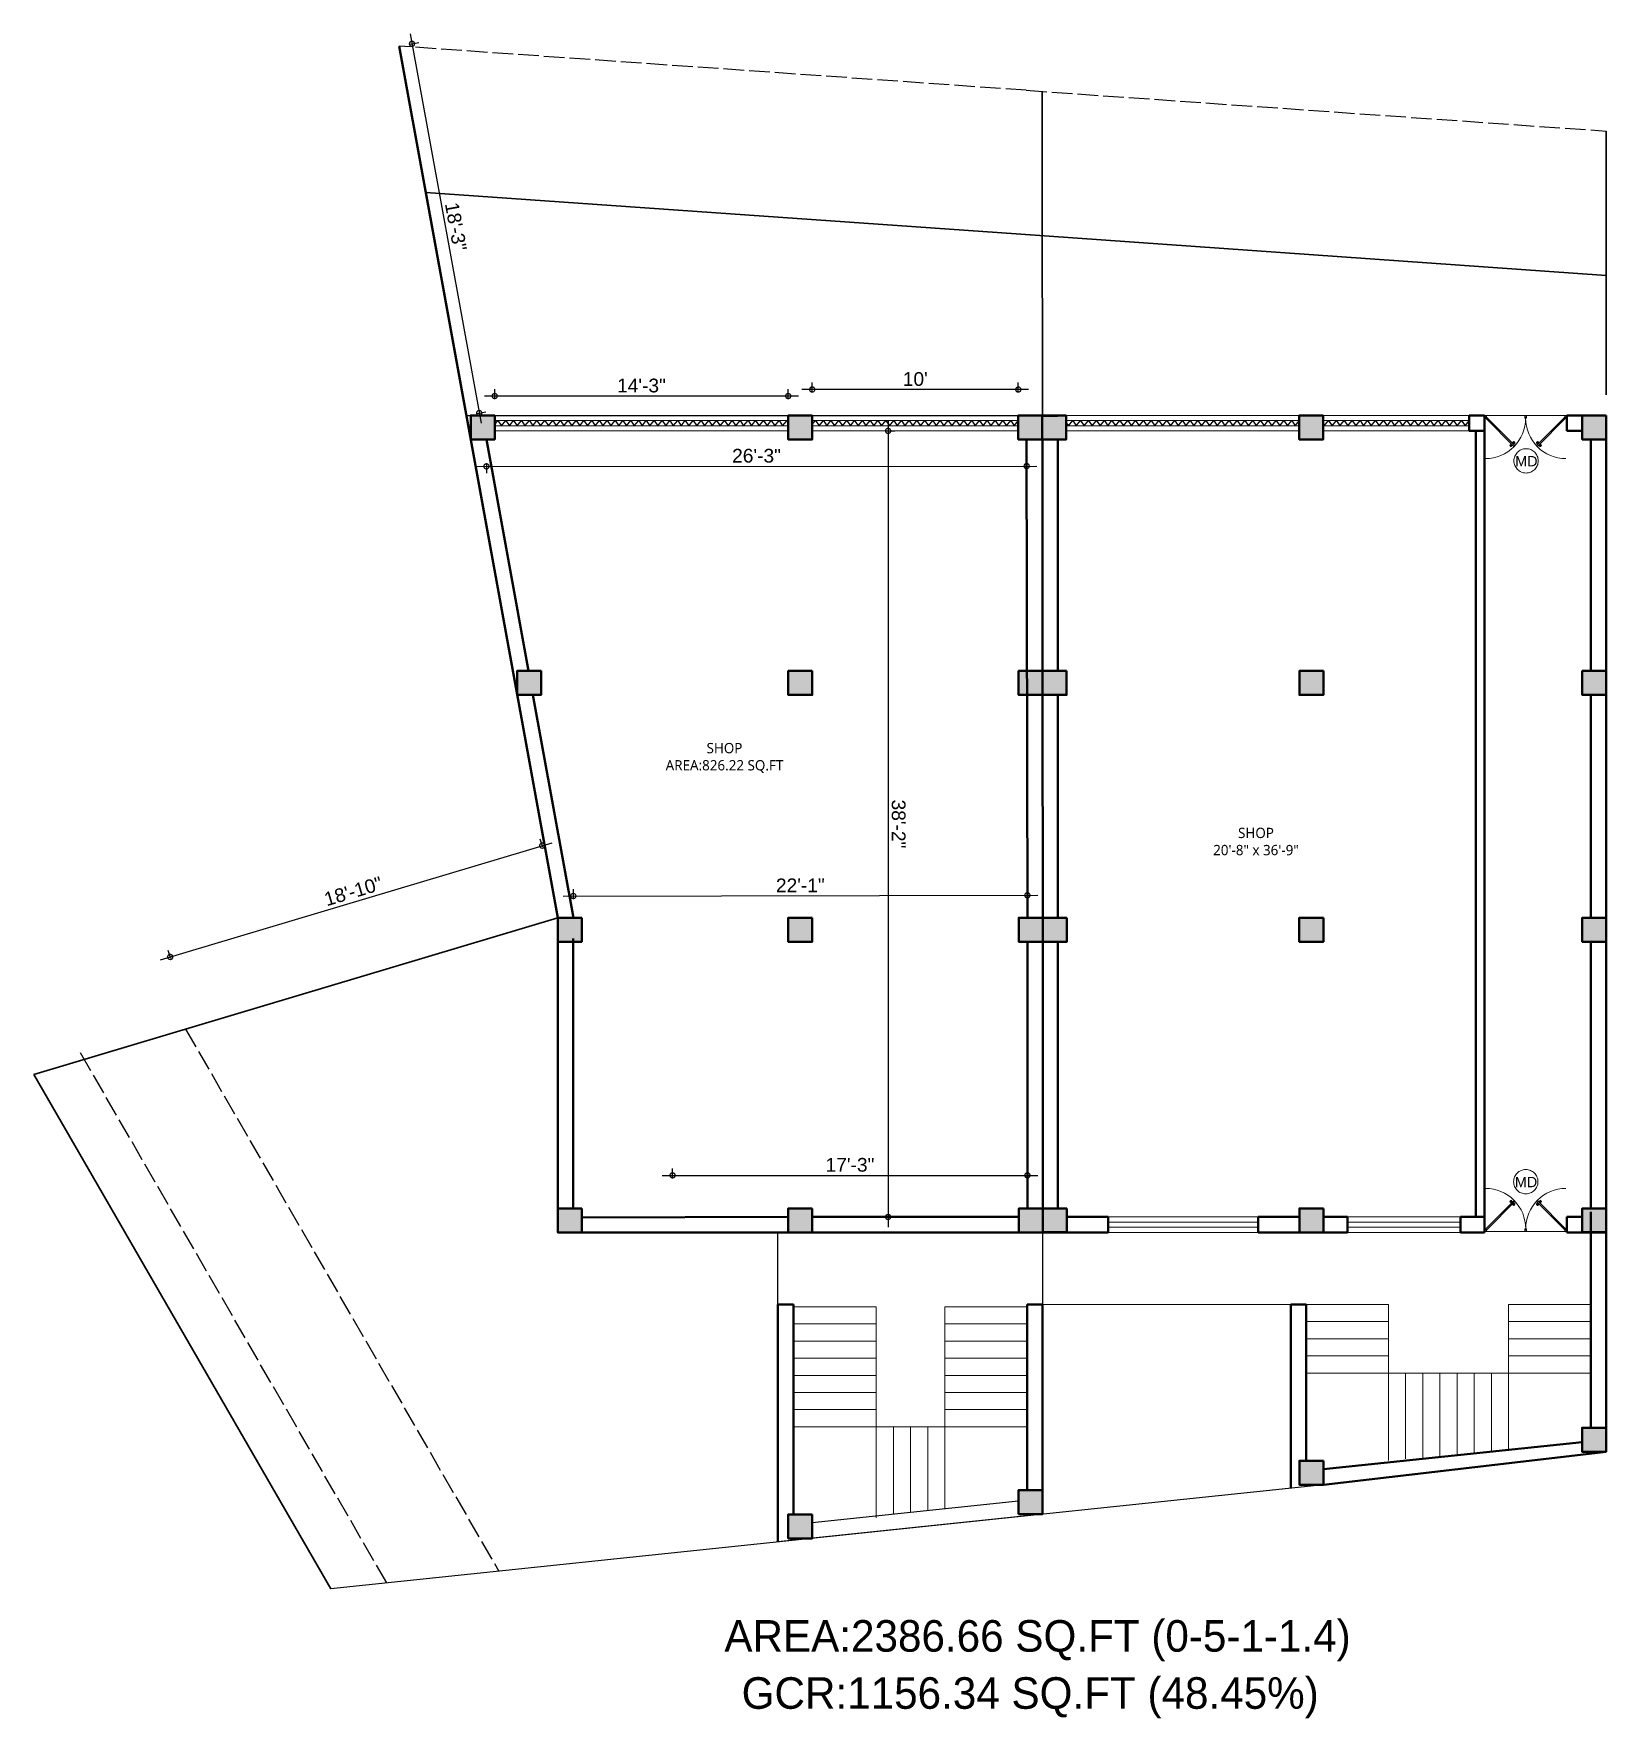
# Model space of a CAD drawing. Header units: inches. Extents: x -71 to 2682309, y -3332 to 801571.
# Drawn here: x 2647552 to 2648469, y 787378 to 788360 of the extents above; entities that cross this region are included whole.
import ezdxf

# ---------------------------------------------------------------- set-up
doc = ezdxf.new("R2010")
doc.units = ezdxf.units.IN
doc.header["$MEASUREMENT"] = 0
doc.header["$PDMODE"] = 99
for name, pattern in [('ACAD_ISO02W100', [15, 12, -3]), ('ACAD_ISO10W100', [18, 12, -3, 0, -3]), ('SOLID', [0])]:
    doc.linetypes.add(name, pattern=pattern)
for name, color, linetype, lineweight in [('CONC. OUTLINE RA', 150, 'Continuous', 40), ('DIM RA', 4, 'Continuous', 15), ('ele 4', 114, 'Continuous', 9), ('elev 2', 20, 'Continuous', 25), ('Hatch', 254, 'Continuous', 9), ('HATCH RA', 8, 'Continuous', 9), ('PUERTAS', 7, 'Continuous', 13), ('stair EA', 132, 'Continuous', 5), ('STAIR PLAN AND ELEV RA', 124, 'Continuous', 20), ('TEXT RA', 254, 'Continuous', 20), ('TEXTURE EA', 8, 'ACAD_ISO10W100', 9), ('wall EA', 24, 'Continuous', 40), ('WALL RA', 42, 'Continuous', 50), ('Win EA', 114, 'Continuous', 5)]:
    doc.layers.add(name, color=color, linetype=linetype, lineweight=lineweight)
for name, color, linetype in [('HACTH', 7, 'Continuous'), ('lettring', 7, 'Continuous'), ('S-DIM', 7, 'Continuous'), ('text EA', 7, 'Continuous')]:
    doc.layers.add(name, color=color, linetype=linetype)
doc.styles.add('DIM 8', font='arial.ttf', dxfattribs={"height": 8})
doc.styles.add('EAPL', font='arial.ttf', dxfattribs={"height": 8})
doc.styles.add('RA 50 new', font='GOTHIC.TTF', dxfattribs={"height": 100})
doc.styles.get("Standard").update_dxf_attribs({"font": 'arial.ttf'})
doc.dimstyles.new('Copy of DIM 8', dxfattribs={"dimtxt": 8, "dimasz": 1, "dimexe": 6, "dimexo": 18, "dimgap": 1.6875, "dimtad": 1, "dimdec": 0, "dimzin": 3, "dimdsep": 46, "dimlunit": 4, "dimtxsty": 'DIM 8', "dimblk": 'dot 2', "dimcen": 0.09375, "dimse1": 1, "dimse2": 1, "dimclrd": 1, "dimclre": 1, "dimclrt": 256, "dimadec": 0, "dimazin": 0, "dimtfac": 0.75, "dimtdec": 0, "dimtix": 1, "dimtmove": 1, "dimatfit": 3, "dimldrblk": 'DOT', "dimfxl": 1, "dimtolj": 1, "dimtzin": 0, "dimlwd": 9, "dimlwe": 9, "dimarcsym": 0})
doc.dimstyles.new('EA Copy of 1-8', dxfattribs={"dimtxt": 8, "dimasz": 6, "dimexe": 4, "dimexo": 6, "dimgap": 2, "dimtad": 1, "dimdec": 0, "dimzin": 0, "dimdsep": 46, "dimlunit": 3, "dimtxsty": 'EAPL', "dimblk": 'DOTSMALL', "dimcen": -0.09, "dimdle": 6, "dimclrd": 256, "dimclre": 256, "dimclrt": 256, "dimadec": 0, "dimazin": 0, "dimtfac": 8, "dimtdec": 0, "dimtix": 1, "dimtmove": 0, "dimatfit": 3, "dimldrblk": 'OPEN30', "dimfxl": 1, "dimfxlon": 1, "dimtolj": 1, "dimtzin": 0, "dimlwd": -1, "dimlwe": -1, "dimarcsym": 0})

msp = doc.modelspace()

# ---------------------------------------------------------------- texts
at = {"layer": 'text EA', "char_height": 6, "attachment_point": 2}
for s, insert, width in [('MD', (2648422.58, 788114.01), 11.1695), ('{\\fTrebuchet MS|b0|i0|c0|p34;SHOP\\PAREA:826.22 SQ.FT}', (2647954.9, 787946.67), 87.9157), ('{\\fTrebuchet MS|b0|i0|c0|p34;SHOP\\P20\'-8" x 36\'-9"}', (2648264.87, 787897.21), 87.9157), ('MD', (2648422.39, 787693.59), 11.1695)]:
    msp.add_mtext(s, dxfattribs=dict(at, insert=insert, width=width))
at = {"layer": 'TEXT RA', "char_height": 18.4098, "attachment_point": 1, "style": 'RA 50 new'}
for s, width, insert in [('AREA:2386.66 SQ.FT (0-5-1-1.4)', 372.5031, (2647954.82, 787435.1)), ('GCR:1156.34 SQ.FT (48.45%)', 347.7777, (2647964.9, 787401.78))]:
    msp.add_mtext_dynamic_manual_height_columns(s, width=width, gutter_width=0.523, heights=[0], dxfattribs=dict(at, insert=insert))

# ---------------------------------------------------------------- blocks, each defined once
blk = doc.blocks.new('COLUMN')
at = {"layer": 'HACTH', "lineweight": 30, "transparency": 33554541}
h = blk.add_hatch(color=256, dxfattribs=at)
h.dxf.hatch_style = 1
h.paths.add_polyline_path([(2659104.19, 784576.38), (2659090.19, 784576.38), (2659090.19, 784562.38), (2659104.19, 784562.38)])
at = {"layer": 'CONC. OUTLINE RA'}
blk.add_lwpolyline([(2659090.19, 784576.38), (2659104.19, 784576.38), (2659104.19, 784562.38), (2659090.19, 784562.38)], close=True, dxfattribs=at)
blk = doc.blocks.new('3ft')
at = {"layer": 'PUERTAS', "color": 6}
for p, q in [((1, 2.5), (25.2, 26.7)), ((26, 25.9), (1.8, 1.6)), ((26, 25.9), (25.2, 26.7)), ((0, 2.4), (0, 0)), ((0.7, 2.4), (0, 2.4)), ((1.6, 0), (0, 0)), ((0.7, 1.5), (0.7, 2.4)), ((0.8, 1.5), (0.7, 1.5)), ((0.8, 1.5), (0.8, 2.4)), ((0.8, 1.2), (0.8, 1.5)), ((1.6, 1.2), (0.8, 1.2)), ((1.6, 1.8), (0.9, 2.5)), ((1.6, 1.9), (1, 2.5)), ((1.6, 1.9), (1.6, 1.8)), ((1.8, 1.6), (1.6, 1.8)), ((1.6, 0), (1.6, 1.2)), ((34.4, 0), (34.4, 1.2)), ((34.4, 1.2), (35.2, 1.2)), ((34.4, 0), (36, 0)), ((35.2, 1.2), (35.2, 2.4)), ((35.2, 2.4), (36, 2.4)), ((36, 0), (36, 2.4))]:
    blk.add_line(p, q, dxfattribs=at)
at = {"layer": 'PUERTAS', "color": 8}
for p, q in [((22.6, 24.9), (21.6, 25.7)), ((22.6, 25), (21.7, 25.7)), ((22.7, 25.1), (21.8, 25.9)), ((22.1, 26.3), (22, 26.1)), ((22.9, 25.2), (22, 26.1)), ((22.1, 26.3), (22.3, 26.4)), ((22.3, 26.4), (22.3, 26.4)), ((23.2, 25.5), (22.3, 26.4)), ((23.3, 25.7), (22.5, 26.6)), ((23.5, 25.8), (22.7, 26.8)), ((23.4, 25.8), (22.7, 26.7)), ((22.7, 24.3), (23, 24.8)), ((23, 25), (22.8, 25.1)), ((23, 25), (22.9, 25.2)), ((23, 25), (22.9, 25.1)), ((22.9, 24.5), (23.1, 24.9)), ((23.1, 25.1), (23, 25.2)), ((23.1, 24.8), (23.2, 25)), ((23.3, 25.3), (23.2, 25.4)), ((23.4, 25.4), (23.3, 25.6)), ((23.4, 25.4), (23.3, 25.5)), ((23.4, 25.4), (23.3, 25.5)), ((23.3, 24.9), (23.3, 25.1)), ((23.5, 25.1), (23.3, 25.1)), ((23.6, 25.3), (23.4, 25.2)), ((23.9, 25.5), (23.5, 25.3)), ((24.1, 25.7), (23.6, 25.4)), ((23.6, 23.4), (24.1, 23.7)), ((23.8, 23.6), (24.2, 23.8)), ((24.1, 23.8), (24.3, 23.9)), ((24.2, 24), (24.4, 24)), ((24.2, 23.3), (25, 22.3)), ((24.3, 23.7), (24.4, 23.6)), ((24.3, 23.7), (24.5, 23.6)), ((24.3, 23.6), (24.4, 23.5)), ((24.3, 23.3), (25.1, 22.4)), ((24.4, 24.2), (24.4, 24)), ((24.4, 23.8), (24.5, 23.7)), ((24.4, 23.4), (25.2, 22.5)), ((24.6, 24.3), (24.5, 24.1)), ((24.5, 23.6), (25.4, 22.7)), ((24.8, 24.6), (24.6, 24.2)), ((24.6, 24), (24.7, 23.9)), ((25, 24.8), (24.7, 24.3)), ((24.7, 24.1), (24.8, 23.9)), ((24.7, 24.1), (24.8, 24)), ((24.8, 24.1), (24.9, 24)), ((24.8, 23.8), (25.7, 23)), ((25, 24), (25.9, 23.2)), ((25.1, 24.2), (26.1, 23.4)), ((25.1, 24.1), (26, 23.3)), ((25.6, 22.8), (25.4, 22.7)), ((25.6, 22.8), (25.7, 23)), ((25.7, 23), (25.7, 23)), ((0, 0), (36, 0))]:
    blk.add_line(p, q, dxfattribs=at)
at = {"layer": 'PUERTAS', "color": 1}
for p, q in [((21.7, 25.8), (22.1, 26.3)), ((21.7, 25.7), (22.2, 26.2)), ((21.7, 25.8), (21.7, 25.8)), ((22.5, 25), (21.7, 25.6)), ((22.6, 26.7), (22.1, 26.3)), ((22.7, 26.7), (22.2, 26.2)), ((22.6, 26.7), (22.6, 26.7)), ((22.6, 25), (23, 25.4)), ((22.6, 24.3), (22.9, 24.7)), ((22.6, 24.1), (22.6, 24.1)), ((22.7, 25.1), (22.7, 25.1)), ((23.4, 25.9), (22.8, 26.7)), ((22.8, 25.1), (23.1, 25.3)), ((22.9, 25), (22.8, 25.1)), ((22.9, 24.9), (23.2, 25.2)), ((22.9, 24.8), (22.9, 24.8)), ((22.9, 24.7), (22.9, 24.7)), ((23.4, 25.8), (23, 25.4)), ((23.3, 25.6), (23.1, 25.3)), ((23.5, 25.5), (23.2, 25.2)), ((23.3, 25.7), (23.3, 25.7)), ((23.4, 25.5), (23.3, 25.6)), ((23.4, 23.3), (23.4, 23.3)), ((23.6, 25.5), (23.6, 25.5)), ((23.6, 23.3), (24, 23.6)), ((24.1, 25.8), (23.7, 25.5)), ((23.7, 25.5), (23.7, 25.5)), ((24, 23.6), (24, 23.6)), ((24.1, 23.6), (24.1, 23.6)), ((24.3, 25.8), (24.3, 25.8)), ((24.3, 23.6), (24.5, 23.9)), ((24.3, 23.3), (24.7, 23.7)), ((24.3, 23.6), (24.4, 23.5)), ((24.3, 23.2), (24.9, 22.4)), ((24.4, 23.5), (24.6, 23.8)), ((24.4, 23.4), (24.4, 23.4)), ((24.8, 24.1), (24.5, 23.9)), ((24.9, 24), (24.6, 23.8)), ((25.1, 24.1), (24.7, 23.7)), ((25.1, 24.8), (24.8, 24.4)), ((24.8, 24.4), (24.8, 24.4)), ((24.8, 24.3), (24.8, 24.3)), ((24.8, 24.1), (24.9, 24)), ((25, 24), (25, 24)), ((25, 22.4), (25.5, 22.9)), ((25.1, 25), (25.1, 25)), ((25.1, 22.4), (25.6, 22.8)), ((25.1, 22.4), (25.1, 22.4)), ((25.2, 24.1), (26, 23.5)), ((26, 23.4), (25.5, 22.9)), ((26, 23.3), (25.6, 22.8)), ((26, 23.3), (26, 23.3))]:
    blk.add_line(p, q, dxfattribs=at)
at = {"layer": 'PUERTAS', "color": 2}
for p, q in [((22, 26.1), (22, 26.1)), ((25.4, 22.7), (25.4, 22.7))]:
    blk.add_line(p, q, dxfattribs=at)
at = {"layer": 'PUERTAS', "color": 6}
for radius in [0.155, 0.0752]:
    blk.add_circle((0.8, 2.6), radius, dxfattribs=at)
blk.add_arc((0.8, 2.6), 34.4, 359.7285, 90.0333, dxfattribs=at)
at = {"layer": 'PUERTAS', "color": 1}
for centre, start, end in [((22.5, 25), 231.0764, 315), ((22.7, 24.2), 135, 225), ((22.7, 26.7), 38.9236, 135), ((22.8, 25.1), 225, 315), ((23, 24.9), 135, 219.7428), ((22.9, 24.8), 315, 39.7428), ((23.3, 25.6), 315, 45), ((23.4, 25.9), 315, 38.9236), ((23.5, 23.4), 225, 315), ((23.5, 25.4), 50.2572, 135), ((23.6, 25.5), 230.2572, 315), ((24.1, 23.6), 50.2572, 135), ((24.2, 25.7), 45, 135), ((24.2, 23.7), 230.2572, 315), ((24.3, 23.2), 135, 218.9236), ((24.4, 23.5), 135, 225), ((24.8, 24.3), 135, 219.7428), ((24.7, 24.2), 315, 39.7428), ((24.9, 24), 45, 135), ((25, 22.4), 218.9236, 315), ((25, 24.9), 315, 45), ((25.2, 24.1), 51.0764, 135), ((26, 23.4), 315, 51.0764)]:
    blk.add_arc(centre, 0.08, start, end, dxfattribs=at)
blk = doc.blocks.new('*U327')
at = {"color": 3, "xscale": -1}
blk.add_blockref('3ft', (42, 0), dxfattribs=at)
blk = doc.blocks.new('_DotSmall')
at = {"color": 0, "linetype": 'ByBlock', "const_width": 0.5}
blk.add_lwpolyline([(-0.0625, 0, 1), (0.0625, 0, 1)], format="xyb", close=True, dxfattribs=at)
blk = doc.blocks.new('*D445')
at = {"layer": 'Defpoints', "color": 0, "transparency": 16777216}
for p in [(2647848.62, 787886.79), (2647857.62, 787856.71), (2647640.62, 787791.78)]:
    blk.add_point(p, dxfattribs=at)
at = {"layer": 'lettring', "transparency": 16777216}
for p, q in [((2647848.9, 787885.83), (2647847.47, 787890.62)), ((2647625.87, 787820.14), (2647854.36, 787888.51)), ((2647631.91, 787820.9), (2647630.48, 787825.69))]:
    blk.add_line(p, q, dxfattribs=at)
at = {"layer": 'lettring', "transparency": 16777216, "xscale": 6, "yscale": 6, "zscale": 6}
for p, rotation in [((2647848.62, 787886.79), 16.65869540198809), ((2647631.62, 787821.86), 196.6586954019881)]:
    blk.add_blockref('_DotSmall', p, dxfattribs=dict(at, rotation=rotation))
at = {"layer": 'lettring', "transparency": 16777216, "insert": (2647738.37, 787860.15), "char_height": 8, "attachment_point": 5, "rotation": 16.6587, "style": 'EAPL'}
blk.add_mtext('\\A1;18\'-10"', dxfattribs=at)
blk = doc.blocks.new('_Open30')
at = {"color": 0, "linetype": 'ByBlock', "lineweight": -2}
for p, q in [((-1, 0.27), (0, 0)), ((0, 0), (-1, -0.27)), ((0, 0), (-1, 0))]:
    blk.add_line(p, q, dxfattribs=at)
blk = doc.blocks.new('*D446')
at = {"layer": 'Defpoints', "color": 0, "transparency": 16777216}
for p in [(2648006.06, 788152.81), (2648006.06, 788137.7), (2648126.26, 788137.71)]:
    blk.add_point(p, dxfattribs=at)
at = {"layer": 'lettring', "transparency": 16777216}
for p, q in [((2648006.06, 788151.81), (2648006.06, 788156.81)), ((2648126.26, 788151.81), (2648126.26, 788156.81)), ((2648132.26, 788152.81), (2648000.06, 788152.81))]:
    blk.add_line(p, q, dxfattribs=at)
at = {"layer": 'lettring', "transparency": 16777216, "xscale": 6, "yscale": 6, "zscale": 6}
for p, rotation in [((2648006.06, 788152.81), 180.0035266557146), ((2648126.26, 788152.81), 0.003526655714578552)]:
    blk.add_blockref('_DotSmall', p, dxfattribs=dict(at, rotation=rotation))
at = {"layer": 'lettring', "transparency": 16777216, "insert": (2648066.16, 788158.89), "char_height": 8, "attachment_point": 5, "rotation": 0.00353, "style": 'EAPL'}
blk.add_mtext("\\A1;10'", dxfattribs=at)
blk = doc.blocks.new('*D447')
at = {"transparency": 16777216}
for p, q in [((2647998.06, 788149), (2647814.88, 788149.01)), ((2647820.88, 788148.01), (2647820.88, 788153.01)), ((2647992.06, 788148), (2647992.06, 788153))]:
    blk.add_line(p, q, dxfattribs=at)
at = {"layer": 'Defpoints', "color": 0, "transparency": 16777216}
for p in [(2647820.88, 788149.01), (2647820.88, 788137.71), (2647992.06, 788137.7)]:
    blk.add_point(p, dxfattribs=at)
at = {"transparency": 16777216, "xscale": 6, "yscale": 6, "zscale": 6}
for p, rotation in [((2647820.88, 788149.01), 179.9978990133593), ((2647992.06, 788149), 359.9978990133593)]:
    blk.add_blockref('_DotSmall', p, dxfattribs=dict(at, rotation=rotation))
at = {"lineweight": 30, "transparency": 16777216, "insert": (2647906.47, 788155.09), "char_height": 8, "attachment_point": 5, "rotation": 359.9979, "style": 'EAPL'}
blk.add_mtext('\\A1;14\'-3"', dxfattribs=at)
blk = doc.blocks.new('*D645')
at = {"layer": 'Defpoints', "color": 0, "transparency": 16777216}
for p in [(2647765.13, 788353.06), (2647804.31, 788137.71), (2647811.83, 788139.08)]:
    blk.add_point(p, dxfattribs=at)
at = {"layer": 'S-DIM', "transparency": 16777216}
for p, q in [((2647771.58, 788360.33), (2647812.9, 788133.17)), ((2647771.67, 788354.25), (2647776.59, 788355.15)), ((2647810.85, 788138.9), (2647815.76, 788139.79))]:
    blk.add_line(p, q, dxfattribs=at)
at = {"layer": 'S-DIM', "transparency": 16777216, "xscale": 6, "yscale": 6, "zscale": 6}
for p, rotation in [((2647772.65, 788354.43), 100.3105406463716), ((2647811.83, 788139.08), 280.3105406463716)]:
    blk.add_blockref('_DotSmall', p, dxfattribs=dict(at, rotation=rotation))
at = {"layer": 'S-DIM', "transparency": 16777216, "insert": (2647798.23, 788247.84), "char_height": 8, "attachment_point": 5, "rotation": 280.31054, "style": 'EAPL'}
blk.add_mtext('\\A1;18\'-3"', dxfattribs=at)
blk = doc.blocks.new('*D649')
at = {"layer": 'Defpoints', "color": 0, "transparency": 16777216}
for p in [(2648131.55, 787857.82), (2647866.76, 787844.71), (2648131.57, 787845.13)]:
    blk.add_point(p, dxfattribs=at)
at = {"layer": 'S-DIM', "transparency": 16777216}
for p, q in [((2647866.74, 787856.4), (2647866.74, 787861.4)), ((2648131.55, 787856.82), (2648131.54, 787861.82)), ((2647860.74, 787857.4), (2648137.55, 787857.83))]:
    blk.add_line(p, q, dxfattribs=at)
at = {"layer": 'S-DIM', "transparency": 16777216, "xscale": 6, "yscale": 6, "zscale": 6}
for p, rotation in [((2647866.74, 787857.4), 180.09063635246), ((2648131.55, 787857.82), 0.090636352459989)]:
    blk.add_blockref('_DotSmall', p, dxfattribs=dict(at, rotation=rotation))
at = {"layer": 'S-DIM', "transparency": 16777216, "insert": (2647999.13, 787863.63), "char_height": 8, "attachment_point": 5, "rotation": 0.09064, "style": 'EAPL'}
blk.add_mtext('\\A1;22\'-1"', dxfattribs=at)
blk = doc.blocks.new('*D650')
at = {"layer": 'Defpoints', "color": 0, "transparency": 16777216}
for p in [(2647816.03, 788123.58), (2648131.12, 788123.71), (2648131.13, 788108.13)]:
    blk.add_point(p, dxfattribs=at)
at = {"layer": 'S-DIM', "transparency": 16777216}
for p, q in [((2647810.04, 788108), (2648137.13, 788108.13)), ((2647816.03, 788109), (2647816.04, 788104)), ((2648131.13, 788109.13), (2648131.13, 788104.13))]:
    blk.add_line(p, q, dxfattribs=at)
at = {"layer": 'S-DIM', "transparency": 16777216, "xscale": 6, "yscale": 6, "zscale": 6}
for p, rotation in [((2647816.04, 788108), 180.0229430223252), ((2648131.13, 788108.13), 0.02294302232514754)]:
    blk.add_blockref('_DotSmall', p, dxfattribs=dict(at, rotation=rotation))
at = {"layer": 'S-DIM', "transparency": 16777216, "insert": (2647973.58, 788114.15), "char_height": 8, "attachment_point": 5, "rotation": 0.02294, "style": 'EAPL'}
blk.add_mtext('\\A1;26\'-3"', dxfattribs=at)
blk = doc.blocks.new('*D651')
at = {"layer": 'Defpoints', "color": 0, "transparency": 16777216}
for p in [(2648131.57, 787694.5), (2648131.57, 787675.21), (2647924.62, 787670.07)]:
    blk.add_point(p, dxfattribs=at)
at = {"layer": 'S-DIM', "transparency": 16777216}
for p, q in [((2647918.62, 787694.5), (2648137.57, 787694.5)), ((2647924.62, 787693.5), (2647924.62, 787698.5)), ((2648131.57, 787693.5), (2648131.57, 787698.5))]:
    blk.add_line(p, q, dxfattribs=at)
at = {"layer": 'S-DIM', "transparency": 16777216, "xscale": 6, "yscale": 6, "zscale": 6, "rotation": 180}
blk.add_blockref('_DotSmall', (2647924.62, 787694.5), dxfattribs=at)
at = {"layer": 'S-DIM', "transparency": 16777216, "xscale": 6, "yscale": 6, "zscale": 6}
blk.add_blockref('_DotSmall', (2648131.57, 787694.5), dxfattribs=at)
at = {"layer": 'S-DIM', "transparency": 16777216, "insert": (2648028.09, 787700.59), "char_height": 8, "attachment_point": 5, "style": 'EAPL'}
blk.add_mtext('\\A1;17\'-3"', dxfattribs=at)
blk = doc.blocks.new('*D652')
at = {"layer": 'Defpoints', "color": 0, "transparency": 16777216}
for p in [(2648006.06, 788128.68), (2648006.07, 787670.21), (2648050.34, 787670.21)]:
    blk.add_point(p, dxfattribs=at)
at = {"layer": 'S-DIM', "transparency": 16777216}
for p, q in [((2648049.32, 788128.68), (2648054.32, 788128.68)), ((2648050.32, 788134.68), (2648050.34, 787664.21)), ((2648049.34, 787670.21), (2648054.34, 787670.21))]:
    blk.add_line(p, q, dxfattribs=at)
at = {"layer": 'S-DIM', "transparency": 16777216, "xscale": 6, "yscale": 6, "zscale": 6}
for p, rotation in [((2648050.32, 788128.68), 90.00139359748304), ((2648050.34, 787670.21), 270.0013935974831)]:
    blk.add_blockref('_DotSmall', p, dxfattribs=dict(at, rotation=rotation))
at = {"layer": 'S-DIM', "transparency": 16777216, "insert": (2648056.42, 787899.44), "char_height": 8, "attachment_point": 5, "rotation": 270.00139, "style": 'EAPL'}
blk.add_mtext('\\A1;38\'-2"', dxfattribs=at)
blk = doc.blocks.new('dot1')
at = {"layer": 'Hatch'}
h = blk.add_hatch(color=256, dxfattribs=at)
edge = h.paths.add_edge_path()
edge.add_arc((0, 0), 1, 0, 360)
for p, q in [((3, 0), (-3, 0)), ((0, 3), (0, -3))]:
    blk.add_line(p, q, dxfattribs=at)
blk.add_circle((0, 0), 1, dxfattribs=at)
blk = doc.blocks.new('dot 2')
at = {"layer": 'Hatch', "xscale": 0.5, "yscale": 0.5, "zscale": 0.5}
blk.add_blockref('dot1', (0, 0), dxfattribs=at)
blk = doc.blocks.new('*D13')
at = {"layer": 'Defpoints', "color": 0, "transparency": 16777216}
for p in [(0, 787573.77), (-23.49, 787409.47), (2650385.61, 787409.47)]:
    blk.add_point(p, dxfattribs=at)
at = {"layer": 'DIM RA', "color": 1, "lineweight": 9, "transparency": 16777216}
blk.add_line((-23.49, 787572.77), (-23.49, 787410.47), dxfattribs=at)
for p, rotation in [((-23.49, 787573.77), 90), ((-23.49, 787409.47), 270)]:
    blk.add_blockref('dot 2', p, dxfattribs=dict(at, rotation=rotation))
at = {"layer": 'DIM RA', "transparency": 16777216, "insert": (-29.26, 787491.62), "char_height": 8, "attachment_point": 5, "rotation": 90, "style": 'DIM 8'}
blk.add_mtext('\\A1;13\'-8"', dxfattribs=at)
blk = doc.blocks.new('_Dot')
at = {"color": 0, "linetype": 'ByBlock', "lineweight": -2}
blk.add_line((-0.5, 0), (-1, 0), dxfattribs=at)
at = {"color": 0, "linetype": 'ByBlock', "const_width": 0.5}
blk.add_lwpolyline([(-0.25, 0, 1), (0.25, 0, 1)], format="xyb", close=True, dxfattribs=at)

# ---------------------------------------------------------------- dimensions: what is measured, and where the dimension line sits
at = {"color": 244, "lineweight": 30, "true_color": 0x991b1e}
dim = msp.add_aligned_dim(p1=(2647992.06, 788137.7), p2=(2647820.88, 788137.71), distance=-11.3, dimstyle='EA Copy of 1-8', dxfattribs=at)
dim.commit()
dim.dimension.update_dxf_attribs({"geometry": '*D447', "text_midpoint": (2647906.47, 788155.09)})
at = {"layer": 'DIM RA'}
dim = msp.add_linear_dim(base=(-23.49, 787409.47), p1=(0, 787573.77), p2=(2650385.61, 787409.47), angle=90, dimstyle='Copy of DIM 8', dxfattribs=at)
dim.commit()
dim.dimension.update_dxf_attribs({"geometry": '*D13', "text_midpoint": (-29.26, 787491.62)})
at = {"layer": 'lettring'}
for p1, p2, distance, picture, middle in [((2648126.26, 788137.71), (2648006.06, 788137.7), -15.1, '*D446', (2648066.16, 788158.89)), ((2647640.6224, 787791.7772), (2647857.6159, 787856.7079), 31.3964, '*D445', (2647738.3745, 787860.1504))]:
    dim = msp.add_aligned_dim(p1=p1, p2=p2, distance=distance, dimstyle='EA Copy of 1-8', dxfattribs=at)
    dim.commit()
    dim.dimension.update_dxf_attribs({"geometry": picture, "text_midpoint": middle})
at = {"layer": 'S-DIM'}
for p1, p2, distance, picture, middle in [((2647765.13, 788353.06), (2647804.31, 788137.71), 7.64, '*D645', (2647798.23, 788247.84)), ((2648006.06, 788128.68), (2648006.07, 787670.21), 44.27, '*D652', (2648056.42, 787899.44)), ((2647816.03, 788123.58), (2648131.12, 788123.71), -15.58, '*D650', (2647973.58, 788114.15)), ((2647866.76, 787844.71), (2648131.57, 787845.13), 12.7, '*D649', (2647999.13, 787863.63))]:
    dim = msp.add_aligned_dim(p1=p1, p2=p2, distance=distance, dimstyle='EA Copy of 1-8', dxfattribs=at)
    dim.commit()
    dim.dimension.update_dxf_attribs({"geometry": picture, "text_midpoint": middle})
dim = msp.add_linear_dim(base=(2648131.57, 787694.5), p1=(2647924.62, 787670.07), p2=(2648131.57, 787675.21), dimstyle='EA Copy of 1-8', dxfattribs=at)
dim.commit()
dim.dimension.update_dxf_attribs({"geometry": '*D651', "text_midpoint": (2648028.09, 787700.59)})

# ---------------------------------------------------------------- linework, layer by layer
at = {"linetype": 'ACAD_ISO02W100'}
for p, q in [((2648130.9, 788327.33), (2647765.13, 788353.06)), ((2648130.9, 788327.33), (2648469.16, 788303.54)), ((2647640.62, 787779.78), (2647823.23, 787463.61)), ((2647757.9, 787456.77), (2647577.98, 787768.26)), ((2648469.17, 787661.21), (2648455.17, 787661.21))]:
    msp.add_line(p, q, dxfattribs=at)
at = {"color": 244, "lineweight": 30, "true_color": 0x991b1e}
for p, q in [((2648140.08, 788326.69), (2648140.52, 787844.7)), ((2648469.15, 788149.71), (2648469.16, 788303.54)), ((2648125.01, 788243.54), (2647780.65, 788267.76)), ((2648125.01, 788243.54), (2648469.16, 788219.33)), ((2647813.46, 788137.71), (2647813.48, 788137.58)), ((2647857.61, 787844.71), (2647552, 787753.26)), ((2647725.23, 787453.34), (2647552, 787753.26))]:
    msp.add_line(p, q, dxfattribs=at)
at = {"layer": 'ele 4', "linetype": 'SOLID'}
for p, q in [((2647992.06, 788137.7), (2647804.31, 788137.71)), ((2648126.26, 788137.7), (2648006.06, 788137.7)), ((2648290.15, 788137.71), (2648154.26, 788137.71)), ((2648389.15, 788137.71), (2648304.15, 788137.71)), ((2647992.06, 788134.71), (2647820.88, 788134.71)), ((2647820.88, 788131.68), (2647992.06, 788131.68)), ((2647820.88, 788128.68), (2647992.06, 788128.68)), ((2648126.26, 788134.71), (2648006.06, 788134.71)), ((2648006.06, 788131.68), (2648126.26, 788131.68)), ((2648006.06, 788128.68), (2648126.26, 788128.68)), ((2648290.15, 788134.72), (2648154.26, 788134.72)), ((2648154.26, 788131.68), (2648290.15, 788131.68)), ((2648154.26, 788128.68), (2648290.15, 788128.68)), ((2648389.15, 788134.72), (2648304.15, 788134.72)), ((2648304.15, 788131.68), (2648389.15, 788131.68)), ((2648304.15, 788128.68), (2648389.15, 788128.68)), ((2648178.57, 787670.21), (2648266.17, 787670.21)), ((2648178.57, 787667.21), (2648266.17, 787667.21)), ((2648318.17, 787670.21), (2648384.15, 787670.21)), ((2648318.17, 787667.21), (2648384.15, 787667.21)), ((2648178.57, 787664.21), (2648266.17, 787664.21)), ((2648178.57, 787661.21), (2648266.17, 787661.21)), ((2648318.17, 787664.21), (2648384.15, 787664.21)), ((2648318.17, 787661.21), (2648384.15, 787661.21))]:
    msp.add_line(p, q, dxfattribs=at)
at = {"layer": 'elev 2'}
for p, q in [((2647820.88, 788132.44), (2647822.78, 788134.71)), ((2647822.78, 788134.71), (2647824.87, 788131.68)), ((2647824.87, 788131.68), (2647827.4, 788134.71)), ((2647827.4, 788134.71), (2647829.46, 788131.68)), ((2647829.46, 788131.68), (2647831.84, 788134.71)), ((2647831.84, 788134.71), (2647833.92, 788131.68)), ((2647833.92, 788131.68), (2647836.46, 788134.71)), ((2647836.46, 788134.71), (2647838.54, 788131.68)), ((2647838.54, 788131.68), (2647841.08, 788134.71)), ((2647841.08, 788134.71), (2647843.14, 788131.68)), ((2647843.14, 788131.68), (2647845.51, 788134.71)), ((2647845.51, 788134.71), (2647847.6, 788131.68)), ((2647847.6, 788131.68), (2647850.14, 788134.71)), ((2647850.14, 788134.71), (2647852.22, 788131.68)), ((2647852.22, 788131.68), (2647854.76, 788134.71)), ((2647854.76, 788134.71), (2647856.82, 788131.68)), ((2647856.82, 788131.68), (2647859.19, 788134.71)), ((2647859.19, 788134.71), (2647861.28, 788131.68)), ((2647861.28, 788131.68), (2647863.82, 788134.71)), ((2647863.82, 788134.71), (2647865.9, 788131.68)), ((2647865.9, 788131.68), (2647868.44, 788134.71)), ((2647868.44, 788134.71), (2647870.5, 788131.68)), ((2647870.5, 788131.68), (2647872.87, 788134.71)), ((2647872.87, 788134.71), (2647874.96, 788131.68)), ((2647874.96, 788131.68), (2647877.5, 788134.71)), ((2647874.96, 788131.68), (2647877.5, 788134.71)), ((2647877.5, 788134.71), (2647879.55, 788131.68)), ((2647879.55, 788131.68), (2647881.93, 788134.71)), ((2647881.93, 788134.71), (2647884.01, 788131.68)), ((2647884.01, 788131.68), (2647886.55, 788134.71)), ((2647886.55, 788134.71), (2647888.64, 788131.68)), ((2647888.64, 788131.68), (2647891.17, 788134.71)), ((2647891.17, 788134.71), (2647893.23, 788131.68)), ((2647893.23, 788131.68), (2647895.61, 788134.71)), ((2647895.61, 788134.71), (2647897.69, 788131.68)), ((2647897.69, 788131.68), (2647900.23, 788134.71)), ((2647900.23, 788134.71), (2647902.31, 788131.68)), ((2647902.31, 788131.68), (2647904.85, 788134.71)), ((2647904.85, 788134.71), (2647906.91, 788131.68)), ((2647906.91, 788131.68), (2647909.28, 788134.71)), ((2647909.28, 788134.71), (2647911.37, 788131.68)), ((2647911.37, 788131.68), (2647913.91, 788134.71)), ((2647913.91, 788134.71), (2647915.99, 788131.68)), ((2647915.99, 788131.68), (2647918.53, 788134.71)), ((2647918.53, 788134.71), (2647920.59, 788131.68)), ((2647920.59, 788131.68), (2647922.96, 788134.71)), ((2647922.96, 788134.71), (2647925.05, 788131.68)), ((2647925.05, 788131.68), (2647927.59, 788134.71)), ((2647925.05, 788131.68), (2647927.59, 788134.71)), ((2647927.59, 788134.71), (2647929.64, 788131.68)), ((2647929.64, 788131.68), (2647932.02, 788134.71)), ((2647932.02, 788134.71), (2647934.1, 788131.68)), ((2647934.1, 788131.68), (2647936.64, 788134.71)), ((2647936.64, 788134.71), (2647938.73, 788131.68)), ((2647938.73, 788131.68), (2647941.27, 788134.71)), ((2647941.27, 788134.71), (2647943.32, 788131.68)), ((2647943.32, 788131.68), (2647945.7, 788134.71)), ((2647945.7, 788134.71), (2647947.78, 788131.68)), ((2647947.78, 788131.68), (2647950.32, 788134.71)), ((2647950.32, 788134.71), (2647952.41, 788131.68)), ((2647952.41, 788131.68), (2647954.94, 788134.71)), ((2647954.94, 788134.71), (2647957, 788131.68)), ((2647957, 788131.68), (2647959.38, 788134.71)), ((2647959.38, 788134.71), (2647961.46, 788131.68)), ((2647961.46, 788131.68), (2647964, 788134.71)), ((2647964, 788134.71), (2647966.08, 788131.68)), ((2647966.08, 788131.68), (2647968.62, 788134.71)), ((2647968.62, 788134.71), (2647970.68, 788131.68)), ((2647970.68, 788131.68), (2647973.05, 788134.71)), ((2647973.05, 788134.71), (2647975.14, 788131.68)), ((2647975.14, 788131.68), (2647977.68, 788134.71)), ((2647975.14, 788131.68), (2647977.68, 788134.71)), ((2647977.68, 788134.71), (2647979.73, 788131.68)), ((2647979.73, 788131.68), (2647982.11, 788134.71)), ((2647982.11, 788134.71), (2647984.19, 788131.68)), ((2647984.19, 788131.68), (2647986.73, 788134.71)), ((2647986.73, 788134.71), (2647988.82, 788131.68)), ((2647988.82, 788131.68), (2647991.36, 788134.71)), ((2647991.36, 788134.71), (2647992.06, 788133.68)), ((2648006.06, 788132.44), (2648007.96, 788134.71)), ((2648007.96, 788134.71), (2648010.04, 788131.68)), ((2648010.04, 788131.68), (2648012.58, 788134.71)), ((2648012.58, 788134.71), (2648014.64, 788131.68)), ((2648014.64, 788131.68), (2648017.01, 788134.71)), ((2648017.01, 788134.71), (2648019.1, 788131.68)), ((2648019.1, 788131.68), (2648021.63, 788134.71)), ((2648021.63, 788134.71), (2648023.72, 788131.68)), ((2648023.72, 788131.68), (2648026.26, 788134.71)), ((2648026.26, 788134.71), (2648028.31, 788131.68)), ((2648028.31, 788131.68), (2648030.69, 788134.71)), ((2648030.69, 788134.71), (2648032.77, 788131.68)), ((2648032.77, 788131.68), (2648035.31, 788134.71)), ((2648035.31, 788134.71), (2648037.4, 788131.68)), ((2648037.4, 788131.68), (2648039.94, 788134.71)), ((2648039.94, 788134.71), (2648041.99, 788131.68)), ((2648041.99, 788131.68), (2648044.37, 788134.71)), ((2648044.37, 788134.71), (2648046.45, 788131.68)), ((2648046.45, 788131.68), (2648048.99, 788134.71)), ((2648048.99, 788134.71), (2648051.08, 788131.68)), ((2648051.08, 788131.68), (2648053.62, 788134.71)), ((2648053.62, 788134.71), (2648055.67, 788131.68)), ((2648055.67, 788131.68), (2648058.05, 788134.71)), ((2648058.05, 788134.71), (2648060.13, 788131.68)), ((2648060.13, 788131.68), (2648062.67, 788134.71)), ((2648060.13, 788131.68), (2648062.67, 788134.71)), ((2648062.67, 788134.71), (2648064.73, 788131.68)), ((2648064.73, 788131.68), (2648067.1, 788134.71)), ((2648067.1, 788134.71), (2648069.19, 788131.68)), ((2648069.19, 788131.68), (2648071.73, 788134.71)), ((2648071.73, 788134.71), (2648073.81, 788131.68)), ((2648073.81, 788131.68), (2648076.35, 788134.71)), ((2648076.35, 788134.71), (2648078.41, 788131.68)), ((2648078.41, 788131.68), (2648080.78, 788134.71)), ((2648080.78, 788134.71), (2648082.87, 788131.68)), ((2648082.87, 788131.68), (2648085.4, 788134.71)), ((2648085.4, 788134.71), (2648087.49, 788131.68)), ((2648087.49, 788131.68), (2648090.03, 788134.71)), ((2648090.03, 788134.71), (2648092.08, 788131.68)), ((2648092.08, 788131.68), (2648094.46, 788134.71)), ((2648094.46, 788134.71), (2648096.54, 788131.68)), ((2648096.54, 788131.68), (2648099.08, 788134.71)), ((2648099.08, 788134.71), (2648101.17, 788131.68)), ((2648101.17, 788131.68), (2648103.71, 788134.71)), ((2648103.71, 788134.71), (2648105.76, 788131.68)), ((2648105.76, 788131.68), (2648108.14, 788134.71)), ((2648108.14, 788134.71), (2648110.22, 788131.68)), ((2648110.22, 788131.68), (2648112.76, 788134.71)), ((2648110.22, 788131.68), (2648112.76, 788134.71)), ((2648112.76, 788134.71), (2648114.82, 788131.68)), ((2648114.82, 788131.68), (2648117.19, 788134.71)), ((2648117.19, 788134.71), (2648119.28, 788131.68)), ((2648119.28, 788131.68), (2648121.82, 788134.71)), ((2648121.82, 788134.71), (2648123.9, 788131.68)), ((2648123.9, 788131.68), (2648126.26, 788134.49)), ((2648154.26, 788133.4), (2648155.44, 788131.68)), ((2648155.44, 788131.68), (2648157.98, 788134.72)), ((2648157.98, 788134.72), (2648160.06, 788131.68)), ((2648160.06, 788131.68), (2648162.6, 788134.72)), ((2648162.6, 788134.72), (2648164.69, 788131.68)), ((2648164.69, 788131.68), (2648167.23, 788134.72)), ((2648167.23, 788134.72), (2648169.31, 788131.68)), ((2648169.31, 788131.68), (2648171.85, 788134.72)), ((2648171.85, 788134.72), (2648173.93, 788131.68)), ((2648173.93, 788131.68), (2648176.47, 788134.72)), ((2648176.47, 788134.72), (2648178.53, 788131.68)), ((2648178.53, 788131.68), (2648180.9, 788134.72)), ((2648180.9, 788134.72), (2648182.99, 788131.68)), ((2648182.99, 788131.68), (2648185.53, 788134.72)), ((2648185.53, 788134.72), (2648187.61, 788131.68)), ((2648187.61, 788131.68), (2648190.15, 788134.72)), ((2648190.15, 788134.72), (2648192.21, 788131.68)), ((2648192.21, 788131.68), (2648194.58, 788134.72)), ((2648194.58, 788134.72), (2648196.67, 788131.68)), ((2648196.67, 788131.68), (2648199.21, 788134.72)), ((2648199.21, 788134.72), (2648201.29, 788131.68)), ((2648201.29, 788131.68), (2648203.83, 788134.72)), ((2648203.83, 788134.72), (2648205.89, 788131.68)), ((2648205.89, 788131.68), (2648208.26, 788134.72)), ((2648208.26, 788134.72), (2648210.35, 788131.68)), ((2648210.35, 788131.68), (2648212.89, 788134.72)), ((2648212.89, 788134.72), (2648214.97, 788131.68)), ((2648214.97, 788131.68), (2648217.51, 788134.72)), ((2648217.51, 788134.72), (2648219.57, 788131.68)), ((2648219.57, 788131.68), (2648221.94, 788134.72)), ((2648221.94, 788134.72), (2648224.03, 788131.68)), ((2648224.03, 788131.68), (2648226.56, 788134.72)), ((2648224.03, 788131.68), (2648226.56, 788134.72)), ((2648226.56, 788134.72), (2648228.62, 788131.68)), ((2648228.62, 788131.68), (2648231, 788134.72)), ((2648231, 788134.72), (2648233.08, 788131.68)), ((2648233.08, 788131.68), (2648235.62, 788134.72)), ((2648235.62, 788134.72), (2648237.7, 788131.68)), ((2648237.7, 788131.68), (2648240.24, 788134.72)), ((2648240.24, 788134.72), (2648242.3, 788131.68)), ((2648242.3, 788131.68), (2648244.67, 788134.72)), ((2648244.67, 788134.72), (2648246.76, 788131.68)), ((2648246.76, 788131.68), (2648249.3, 788134.72)), ((2648249.3, 788134.72), (2648251.38, 788131.68)), ((2648251.38, 788131.68), (2648253.92, 788134.72)), ((2648253.92, 788134.72), (2648255.98, 788131.68)), ((2648255.98, 788131.68), (2648258.35, 788134.72)), ((2648258.35, 788134.72), (2648260.44, 788131.68)), ((2648260.44, 788131.68), (2648262.98, 788134.72)), ((2648262.98, 788134.72), (2648265.06, 788131.68)), ((2648265.06, 788131.68), (2648267.6, 788134.72)), ((2648267.6, 788134.72), (2648269.66, 788131.68)), ((2648269.66, 788131.68), (2648272.03, 788134.72)), ((2648272.03, 788134.72), (2648274.12, 788131.68)), ((2648274.12, 788131.68), (2648276.66, 788134.72)), ((2648274.12, 788131.68), (2648276.66, 788134.72)), ((2648276.66, 788134.72), (2648278.71, 788131.68)), ((2648278.71, 788131.68), (2648281.09, 788134.72)), ((2648281.09, 788134.72), (2648283.17, 788131.68)), ((2648283.17, 788131.68), (2648285.71, 788134.72)), ((2648285.71, 788134.72), (2648287.8, 788131.68)), ((2648287.8, 788131.68), (2648290.15, 788134.5)), ((2648304.65, 788131.68), (2648307.19, 788134.72)), ((2648304.65, 788131.68), (2648307.19, 788134.72)), ((2648307.19, 788134.72), (2648309.25, 788131.68)), ((2648309.25, 788131.68), (2648311.78, 788134.72)), ((2648309.25, 788131.68), (2648311.78, 788134.72)), ((2648311.78, 788134.72), (2648313.84, 788131.68)), ((2648313.84, 788131.68), (2648316.38, 788134.72)), ((2648313.84, 788131.68), (2648316.38, 788134.72)), ((2648316.38, 788134.72), (2648318.43, 788131.68)), ((2648318.43, 788131.68), (2648320.97, 788134.72)), ((2648318.43, 788131.68), (2648320.97, 788134.72)), ((2648320.97, 788134.72), (2648323.03, 788131.68)), ((2648323.03, 788131.68), (2648325.57, 788134.72)), ((2648323.03, 788131.68), (2648325.57, 788134.72)), ((2648325.57, 788134.72), (2648327.62, 788131.68)), ((2648327.62, 788131.68), (2648330, 788134.72)), ((2648330, 788134.72), (2648332.08, 788131.68)), ((2648332.08, 788131.68), (2648334.62, 788134.72)), ((2648334.62, 788134.72), (2648336.71, 788131.68)), ((2648336.71, 788131.68), (2648339.25, 788134.72)), ((2648339.25, 788134.72), (2648341.3, 788131.68)), ((2648341.3, 788131.68), (2648343.68, 788134.72)), ((2648343.68, 788134.72), (2648345.76, 788131.68)), ((2648345.76, 788131.68), (2648348.3, 788134.72)), ((2648348.3, 788134.72), (2648350.39, 788131.68)), ((2648350.39, 788131.68), (2648352.92, 788134.72)), ((2648352.92, 788134.72), (2648354.98, 788131.68)), ((2648354.98, 788131.68), (2648357.36, 788134.72)), ((2648357.36, 788134.72), (2648359.44, 788131.68)), ((2648359.44, 788131.68), (2648361.98, 788134.72)), ((2648361.98, 788134.72), (2648364.07, 788131.68)), ((2648364.07, 788131.68), (2648366.6, 788134.72)), ((2648366.6, 788134.72), (2648368.66, 788131.68)), ((2648368.66, 788131.68), (2648371.04, 788134.72)), ((2648371.04, 788134.72), (2648373.12, 788131.68)), ((2648373.12, 788131.68), (2648375.66, 788134.72)), ((2648373.12, 788131.68), (2648375.66, 788134.72)), ((2648375.66, 788134.72), (2648377.72, 788131.68)), ((2648377.72, 788131.68), (2648380.09, 788134.72)), ((2648380.09, 788134.72), (2648382.18, 788131.68)), ((2648382.18, 788131.68), (2648384.71, 788134.72)), ((2648384.71, 788134.72), (2648386.8, 788131.68)), ((2648386.8, 788131.68), (2648389.15, 788134.5)), ((2647992.07, 787661.21), (2647992.07, 787661.21)), ((2648001.07, 787661.21), (2648001.07, 787661.21)), ((2648304.17, 787514.04), (2647725.23, 787453.34)), ((2648126.43, 787504.46), (2648006.07, 787491.84))]:
    msp.add_line(p, q, dxfattribs=at)
msp.add_lwpolyline([(2647804.31, 788137.71), (2648140.25, 788137.71), (2648140.43, 787496.89), (2647986.07, 787480.69), (2647986.07, 787661.21), (2647857.61, 787661.21), (2647857.61, 787844.71), (2647804.31, 788137.71)], dxfattribs=at)
at = {"layer": 'HATCH RA'}
msp.add_line((2648469.2, 787688.21), (2648469.17, 787688.21), dxfattribs=at)
at = {"layer": 'stair EA'}
for p, q in [((2648043.43, 787617.84), (2647995.07, 787617.84)), ((2648043.43, 787617.84), (2648043.43, 787494.71)), ((2648131.43, 787617.84), (2648083.43, 787617.84)), ((2648083.43, 787617.84), (2648083.43, 787499.95)), ((2648131.43, 787617.84), (2648083.43, 787617.84)), ((2648285.17, 787619.21), (2648140.43, 787619.21)), ((2648342.17, 787619.21), (2648294.17, 787619.21)), ((2648342.17, 787619.21), (2648342.17, 787528.12)), ((2648460.17, 787619.21), (2648412.17, 787619.21)), ((2648412.17, 787619.21), (2648412.17, 787534.41)), ((2648043.43, 787607.84), (2647995.07, 787607.84)), ((2648131.43, 787607.84), (2648083.43, 787607.84)), ((2648131.43, 787607.84), (2648083.43, 787607.84)), ((2648342.17, 787609.21), (2648294.17, 787609.21)), ((2648460.17, 787609.21), (2648412.17, 787609.21)), ((2648043.43, 787597.84), (2647995.07, 787597.84)), ((2648131.43, 787597.84), (2648083.43, 787597.84)), ((2648131.43, 787597.84), (2648083.43, 787597.84)), ((2648342.17, 787599.21), (2648294.17, 787599.21)), ((2648460.17, 787599.21), (2648412.17, 787599.21)), ((2648043.43, 787587.84), (2647995.07, 787587.84)), ((2648131.43, 787587.84), (2648083.43, 787587.84)), ((2648131.43, 787587.84), (2648083.43, 787587.84)), ((2648342.17, 787589.21), (2648294.17, 787589.21)), ((2648460.17, 787589.21), (2648412.17, 787589.21)), ((2648043.43, 787577.84), (2647995.07, 787577.84)), ((2648131.43, 787577.84), (2648083.43, 787577.84)), ((2648131.43, 787577.84), (2648083.43, 787577.84)), ((2648460.17, 787579.21), (2648294.17, 787579.21)), ((2648342.17, 787579.21), (2648342.17, 787529.17)), ((2648352.17, 787579.21), (2648352.17, 787529.17)), ((2648362.17, 787579.21), (2648362.17, 787529.17)), ((2648372.17, 787579.21), (2648372.17, 787530.22)), ((2648382.17, 787579.21), (2648382.17, 787531.27)), ((2648392.17, 787579.21), (2648392.17, 787532.32)), ((2648402.17, 787579.21), (2648402.17, 787533.37)), ((2648043.43, 787567.84), (2647995.07, 787567.84)), ((2648131.43, 787567.84), (2648083.43, 787567.84)), ((2648131.43, 787567.84), (2648083.43, 787567.84)), ((2648043.43, 787557.84), (2647995.07, 787557.84)), ((2648131.43, 787557.84), (2648083.43, 787557.84)), ((2648131.43, 787557.84), (2648083.43, 787557.84)), ((2648131.43, 787547.84), (2647995.07, 787547.84)), ((2648053.43, 787547.84), (2648053.43, 787496.8)), ((2648063.43, 787547.84), (2648063.43, 787497.85)), ((2648073.43, 787547.84), (2648073.43, 787498.9)), ((2648352.17, 787519.66), (2648352.17, 787519.07)), ((2648294.17, 787514.04), (2648294.17, 787514.03))]:
    msp.add_line(p, q, dxfattribs=at)
at = {"layer": 'STAIR PLAN AND ELEV RA'}
msp.add_line((2648455.17, 787661.21), (2648460.17, 787661.21), dxfattribs=at)
msp.add_line((2648455.17, 787661.21), (2648460.17, 787661.21), dxfattribs=at)
at = {"layer": 'TEXTURE EA', "linetype": 'ACAD_ISO10W100', "ltscale": 4}
for centre in [(2648422.41, 788111.21), (2648422.23, 787690.79)]:
    msp.add_circle(centre, 7.09, dxfattribs=at)
at = {"layer": 'wall EA'}
for p, q in [((2647765.13, 788353.06), (2647857.61, 787844.71)), ((2647780.65, 788267.76), (2647857.61, 787844.71)), ((2648398.15, 788137.71), (2648389.15, 788137.71)), ((2648389.15, 788128.71), (2648389.15, 788137.71)), ((2648398.15, 788128.71), (2648398.15, 788137.71)), ((2648446.15, 788137.75), (2648446.15, 788128.71)), ((2648446.15, 788137.75), (2648455.15, 788137.75)), ((2648398.15, 788128.71), (2648389.15, 788128.71)), ((2648393.15, 788128.71), (2648393.15, 787670.21)), ((2648398.15, 788128.71), (2648398.15, 787670.21)), ((2648446.15, 788128.71), (2648455.15, 788128.71)), ((2648469.17, 788135.71), (2648469.07, 787547.33)), ((2647816.03, 788123.58), (2647840.56, 787988.73)), ((2648131.12, 788123.71), (2648131.57, 787844.7)), ((2648140.41, 787976.71), (2648140.41, 788123.71)), ((2648149.23, 787988.71), (2648149.23, 788123.71)), ((2648460.17, 788123.71), (2648460.17, 787988.71)), ((2647843.11, 787974.73), (2647866.76, 787844.71)), ((2648140.55, 787844.7), (2648140.4, 787974.71)), ((2648149.23, 787844.7), (2648149.23, 787974.71)), ((2648460.17, 787974.71), (2648460.17, 787844.7)), ((2647857.61, 787832.71), (2647857.61, 787675.21)), ((2647866.61, 787832.71), (2647866.61, 787675.21)), ((2648131.57, 787675.21), (2648131.57, 787830.7)), ((2648140.57, 787675.21), (2648140.57, 787830.7)), ((2648149.23, 787675.21), (2648149.23, 787830.7)), ((2648149.23, 787820.71), (2648149.23, 787830.7)), ((2648460.17, 787830.7), (2648460.17, 787675.21)), ((2647992.07, 787670.21), (2647871.61, 787669.97)), ((2648126.57, 787670.21), (2648006.07, 787670.21)), ((2648178.57, 787670.21), (2648154.57, 787670.21)), ((2648178.57, 787670.21), (2648178.57, 787661.21)), ((2648290.17, 787670.21), (2648266.17, 787670.21)), ((2648266.17, 787670.21), (2648266.17, 787661.21)), ((2648318.17, 787670.21), (2648304.17, 787670.21)), ((2648318.17, 787670.21), (2648318.17, 787661.21)), ((2648398.15, 787670.21), (2648384.15, 787670.21)), ((2648384.15, 787670.21), (2648384.15, 787661.21)), ((2648398.15, 787670.25), (2648398.15, 787661.21)), ((2648398.15, 787670.21), (2648398.15, 787661.21)), ((2648446.15, 787670.25), (2648446.15, 787661.21)), ((2648446.15, 787670.25), (2648455.15, 787670.25)), ((2648460.17, 787673.21), (2648460.17, 787547.33)), ((2648126.57, 787661.21), (2647871.61, 787661.21)), ((2648178.57, 787661.21), (2648154.57, 787661.21)), ((2648290.17, 787661.21), (2648266.17, 787661.21)), ((2648318.17, 787661.21), (2648304.17, 787661.21)), ((2648398.15, 787661.21), (2648384.15, 787661.21)), ((2648446.15, 787661.21), (2648455.15, 787661.21)), ((2647995.07, 787619.21), (2647986.07, 787619.21)), ((2647986.07, 787619.21), (2647986.07, 787480.69)), ((2647995.07, 787619.21), (2647995.07, 787496.79)), ((2648140.43, 787619.21), (2648131.43, 787619.21)), ((2648131.43, 787619.21), (2648131.43, 787510.89)), ((2648140.43, 787619.21), (2648140.43, 787510.89)), ((2648285.17, 787619.21), (2648285.17, 787512.05)), ((2648285.17, 787619.21), (2648294.17, 787619.21)), ((2648294.17, 787619.21), (2648294.17, 787528.04)), ((2648455.17, 787538.92), (2648304.17, 787523.09)), ((2648469.07, 787533.33), (2648304.17, 787514.04))]:
    msp.add_line(p, q, dxfattribs=at)
at = {"layer": 'WALL RA'}
for p, q in [((2648140.26, 788137.71), (2648149.22, 788137.71)), ((2648154.23, 787661.21), (2648140.7, 787661.21)), ((2648469.17, 787661.21), (2648455.17, 787661.21))]:
    msp.add_line(p, q, dxfattribs=at)

# ---------------------------------------------------------------- block references
at = {"layer": 'HATCH RA', "lineweight": 30, "rotation": 270}
for p in [(1863244.5, 3447227.9), (1863429.68, 3447227.89), (1863563.88, 3447227.9), (1863577.88, 3447227.9), (1863727.77, 3447227.9), (1863892.78, 3447227.9), (1863271.58, 3447078.92), (1863429.69, 3447078.9), (1863564.03, 3447078.9), (1863578.03, 3447078.9), (1863727.79, 3447078.9), (1863892.79, 3447078.9), (1863295.24, 3446934.9), (1863429.69, 3446934.9), (1863564.14, 3446934.89), (1863578.2, 3446934.89), (1863727.78, 3446934.89), (1863892.79, 3446934.89), (1863295.24, 3446765.4), (1863429.69, 3446765.4), (1863564.19, 3446765.4), (1863578.19, 3446765.4), (1863727.79, 3446765.4), (1863892.79, 3446765.4), (1863892.69, 3446637.52), (1863727.79, 3446618.23), (1863564.06, 3446601.08), (1863429.69, 3446586.97)]:
    msp.add_blockref('COLUMN', p, dxfattribs=at)
at = {"layer": 'Win EA', "yscale": 0.6812915640384177, "zscale": 0.6812915640384177, "rotation": 180}
for p, xscale in [((2648426.79, 788137.71), 0.6812915640384177), ((2648417.53, 788137.71), -0.6812915640384177)]:
    msp.add_blockref('*U327', p, dxfattribs=dict(at, xscale=xscale))
at = {"layer": 'Win EA', "yscale": 0.6812915640384177, "zscale": 0.6812915640384177}
for p, xscale in [((2648426.81, 787661.69), -0.6812915640384177), ((2648417.54, 787661.69), 0.6812915640384177)]:
    msp.add_blockref('*U327', p, dxfattribs=dict(at, xscale=xscale))

msp.set_redraw_order([(e.dxf.handle, doc.entitydb.next_handle()) for e in msp.query("TEXT MTEXT ATTDEF DIMENSION ARC_DIMENSION")])  # texts and dimensions are drawn at this point

doc.saveas('drawing.dxf')
